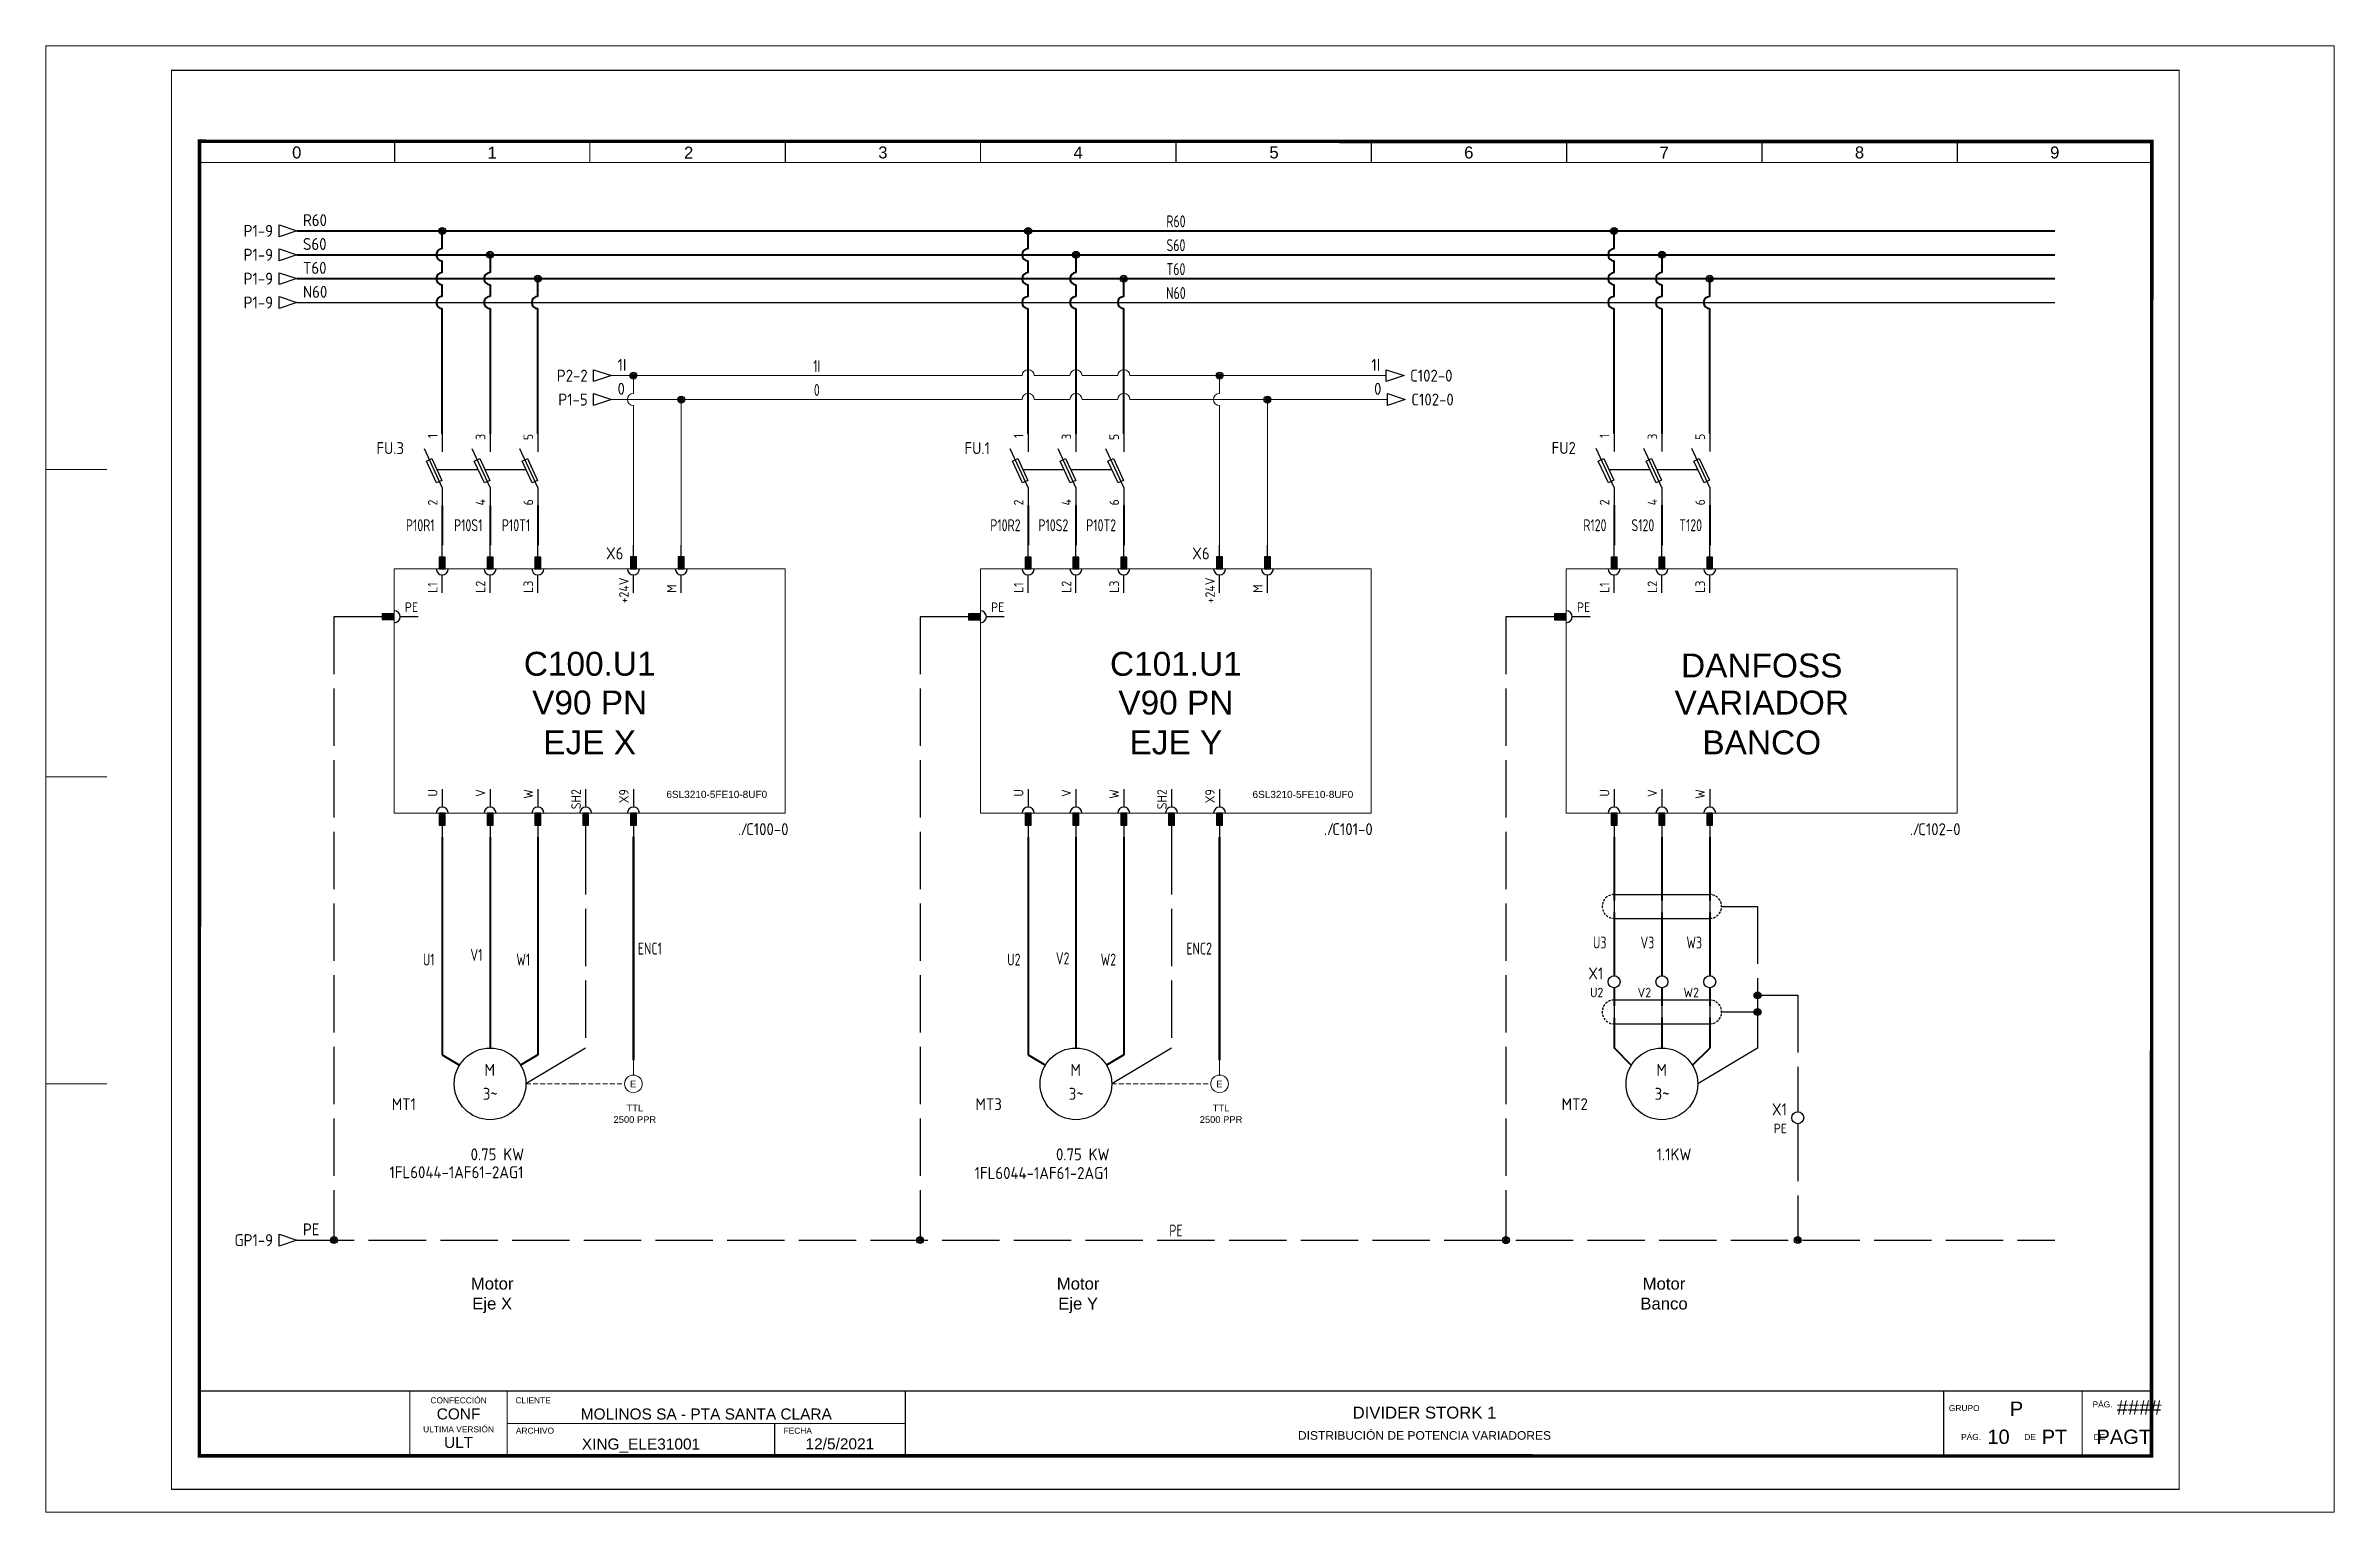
# Paper-space layout 'Layout1' of a CAD drawing. Header units: millimetres. Extents: x -26 to 453, y -5 to 302.
# The model-space entities are those that its viewports show. They can reach past a viewport. Long polylines and large blocks are cut down to what shows.
import ezdxf
from ezdxf.enums import TextEntityAlignment as Align

# ---------------------------------------------------------------- set-up
doc = ezdxf.new("R2010")
doc.units = ezdxf.units.MM
for name, pattern in [('ACAD_ISO02W100', [15, 12, -3]), ('DASHED', [0.75, 0.5, -0.25]), ('DASHEDX2', [1.5, 1, -0.5])]:
    doc.linetypes.add(name, pattern=pattern)
for name, color, linetype, lineweight in [('BLK_4', 9, 'Continuous', 40), ('eProC - L2', 41, 'Continuous', 20), ('G&Y_25', 3, 'ACAD_ISO02W100', 25), ('GRN_ENC', 3, 'Continuous', 50), ('LBE_25', 132, 'Continuous', 25), ('RED_15', 1, 'Continuous', 15), ('WHT_15', 7, 'Continuous', 15)]:
    doc.layers.add(name, color=color, linetype=linetype, lineweight=lineweight)
for name, color, linetype in [('DESC', 150, 'Continuous'), ('LINK', 9, 'Continuous'), ('MISC', 7, 'Continuous'), ('SYMS', 7, 'Continuous'), ('TAGS', 150, 'Continuous'), ('TERMS', 123, 'Continuous'), ('WIREFIXED', 7, 'Continuous'), ('WIRENO', 72, 'Continuous'), ('WIREREF', 52, 'Continuous'), ('WIREREF_DEST', 52, 'Continuous'), ('XREF', 7, 'Continuous')]:
    doc.layers.add(name, color=color, linetype=linetype)
doc.styles.get("Standard").update_dxf_attribs({"font": 'arial.ttf'})
doc.styles.add('WD_IEC', font='ISOCP2.shx', dxfattribs={"width": 0.9, "height": 4})
picture_1 = doc.add_image_def('image1.jpg', size_in_pixel=(564, 174))

psp = doc.layouts.get("Layout1")

msp = doc.modelspace()

# ---------------------------------------------------------------- texts
at = {"layer": 'eProC - L2', "attachment_point": 2}
for s, width, heights, insert, char_height in [('C100.U1', 21.9317, [20], (87.59, 175.42), 5), ('C101.U1', 21.9317, [20], (210.23, 175.41), 5), ('DANFOSS', 21.9317, [20], (332.81, 175.06), 5), ('V90 PN ^JEJE X', 72.584, [18.09], (87.59, 167.31), 5), ('V90 PN^JEJE Y', 59.5227, [19.85], (210.23, 167.3), 5), ('VARIADOR ^JBANCO', 21.9317, [20], (332.81, 167.29), 5), ('6SL3210-5FE10-8UF0', 60.459, [20], (114.18, 146.33), 1.5), ('6SL3210-5FE10-8UF0', 69.8305, [20], (236.81, 146.32), 1.5)]:
    msp.add_mtext_dynamic_manual_height_columns(s, width=width, gutter_width=12.5, heights=heights, dxfattribs=dict(at, insert=insert, char_height=char_height))
at = {"layer": 'TAGS', "char_height": 2.5, "attachment_point": 2}
for s, insert in [('Motor^JEje X', (67.19, 44.44)), ('Motor^JEje Y', (189.78, 44.43)), ('Motor^JBanco', (312.36, 44.43))]:
    msp.add_mtext_dynamic_manual_height_columns(s, width=33.1023, gutter_width=12.5, heights=[0], dxfattribs=dict(at, insert=insert))

# ---------------------------------------------------------------- blocks, each defined once
blk = doc.blocks.new('eproc_rotulo_010')
at = {"layer": 'eProC - L2', "color": 0, "lineweight": 5, "const_width": 0.233}
for points in [[(0.12, 297.12), (420.12, 297.12), (420.12, 0.12), (0.12, 0.12), (0.12, 297.12)], [(5.9, 20.72), (414.37, 20.7)], [(49.98, 7.12), (49.98, 20.72)], [(70.35, 7.12), (70.35, 20.72)], [(153.64, 7.04), (153.64, 20.64)], [(70.35, 13.92), (153.64, 13.92)], [(126.3, 7.12), (126.3, 13.92)]]:
    blk.add_lwpolyline(points, dxfattribs=at)
at = {"layer": 'eProC - L2', "color": 0}
blk.add_lwpolyline([(420.12, 0.12), (420.12, 297.12), (0.12, 297.12), (0.12, 0.12), (420.12, 0.12)], dxfattribs=at)
at = {"layer": 'eProC - L2', "color": 0, "lineweight": 40, "const_width": 0.75}
blk.add_lwpolyline([(5.92, 7.13), (414.37, 7.11), (414.4, 282.24), (5.95, 282.27)], close=True, dxfattribs=at)
at = {"layer": 'eProC - L2', "color": 0, "lineweight": 5, "const_width": 0.233}
for points in [[(46.8, 277.83), (5.9, 277.83), (5.9, 282.27), (46.8, 282.27)], [(87.64, 277.83), (46.75, 277.83), (46.75, 282.27), (87.64, 282.27)], [(128.54, 277.83), (87.64, 277.83), (87.64, 282.26), (128.54, 282.26)], [(169.38, 277.83), (128.49, 277.83), (128.49, 282.26), (169.38, 282.26)], [(210.28, 277.82), (169.38, 277.82), (169.38, 282.26), (210.28, 282.26)], [(251.12, 277.82), (210.23, 277.82), (210.23, 282.26), (251.12, 282.26)], [(292.02, 277.82), (251.12, 277.82), (251.12, 282.25), (292.02, 282.25)], [(332.86, 277.82), (291.97, 277.82), (291.97, 282.25), (332.86, 282.25)], [(373.76, 277.83), (332.86, 277.83), (332.86, 282.27), (373.76, 282.27)], [(414.6, 277.83), (373.71, 277.83), (373.71, 282.27), (414.6, 282.27)]]:
    blk.add_lwpolyline(points, close=True, dxfattribs=at)
at = {"layer": 'eProC - L2', "color": 0, "lineweight": 0, "const_width": 0.233}
for points in [[(370.87, 7.1), (370.87, 20.7)], [(399.87, 7.1), (399.87, 20.7)]]:
    blk.add_lwpolyline(points, dxfattribs=at)
at = {"layer": 'eProC - L2', "color": 0, "lineweight": 20, "char_height": 2.5, "attachment_point": 8}
for s, insert in [('{\\fArial|b0|i0|c0|p18;0}', (26.3, 278.65)), ('{\\fArial|b0|i0|c0|p18;1}', (67.19, 278.65)), ('{\\fArial|b0|i0|c0|p18;2}', (108.3, 278.65)), ('{\\fArial|b0|i0|c0|p18;3}', (148.93, 278.65)), ('{\\fArial|b0|i0|c0|p18;4}', (189.78, 278.65)), ('{\\fArial|b0|i0|c0|p18;5}', (230.77, 278.65)), ('{\\fArial|b0|i0|c0|p18;6}', (271.52, 278.65)), ('{\\fArial|b0|i0|c0|p18;7}', (312.41, 278.65)), ('{\\fArial|b0|i0|c0|p18;8}', (353.26, 278.65)), ('{\\fArial|b0|i0|c0|p18;9}', (394.11, 278.65))]:
    blk.add_mtext(s, dxfattribs=dict(at, insert=insert))
at = {"layer": 'eProC - L2', "color": 0, "char_height": 1.2552}
for s, insert, attachment_point in [('{\\fArial|b0|i0|c0|p18;CONFECCIÓN }', (60.16, 18.11), 8), ('{\\fArial|b0|i0|c0|p18;CLIENTE}', (72.05, 18.11), 7), ('{\\fArial|b0|i0|c0|p18;GRUPO}', (371.96, 16.49), 7), ('{\\fArial|b0|i0|c0|p18;PÁG.}', (402.01, 17.26), 7), ('{\\fArial|b0|i0|c0|p18;ULTIMA VERSIÓN}', (60.16, 12.05), 8), ('{\\fArial|b0|i0|c0|p18;ARCHIVO}', (72.15, 11.76), 7), ('{\\fArial|b0|i0|c0|p18;FECHA}', (128.15, 11.76), 7), ('{\\fArial|b0|i0|c0|p18;PÁG.}', (374.51, 10.46), 7), ('{\\fArial|b0|i0|c0|p18;DE}', (387.74, 10.46), 7), ('{\\fArial|b0|i0|c0|p18;DE}', (402.24, 10.46), 7)]:
    blk.add_mtext(s, dxfattribs=dict(at, insert=insert, attachment_point=attachment_point))
at = {"layer": 'eProC - L2', "color": 0}
for tag, height, p in [('CONF', 2.31, (60.16, 14.76)), ('CLIENTE', 2.31, (111.99, 14.74)), ('DESC_1', 2.5, (262.25, 14.94)), ('ULT', 2.31, (60.16, 8.79)), ('ARCH', 2.31, (98.32, 8.46)), ('FECHA', 2.31, (139.94, 8.5)), ('DESC__2', 1.8, (262.25, 10.51))]:
    blk.add_attdef(tag, text='', height=height, dxfattribs=at).set_placement(p, align=Align.CENTER)
for tag, p in [('GR', (386.11, 17)), ('PGRAL', (411.76, 17.25)), ('PG', (382.35, 11.13)), ('PT', (394.05, 11.13)), ('PAGT', (408.55, 11.13))]:
    blk.add_attdef(tag, text='', height=3, dxfattribs=at).set_placement(p, align=Align.MIDDLE_CENTER)
at = {"layer": 'eProC - L2', "color": 0, "flags": 9}
blk.add_attdef('WD_TB', (0.12, 0.12), '', height=2.5, dxfattribs=at)
at = {"layer": 'eProC - L2', "color": 0}
image = blk.add_image(picture_1, insert=(5.9, 7.12), size_in_units=(44.08, 13.6), dxfattribs=at)
image.dxf.flags = 7
blk = doc.blocks.new('HA1D3')
blk.add_lwpolyline([(0, 0), (-3.75, -1.25), (-3.75, 1.25)], close=True)
at = {"style": 'WD_IEC'}
blk.add_attdef('XREF', text='', height=2.5, dxfattribs=at).set_placement((-5, 0), align=Align.MIDDLE_RIGHT)
at = {"style": 'WD_IEC', "flags": 1}
blk.add_attdef('SIGCODE', text='', height=1, dxfattribs=at).set_placement((-2.5, 1.8), align=Align.RIGHT)
at = {"style": 'WD_IEC'}
for tag, p, height, flags in [('X1TERM01', (0, 0), 0.32, 1), ('WIRENO', (1.25, 1), 2.5, 8)]:
    blk.add_attdef(tag, p, '', height=height, dxfattribs=dict(at, flags=flags))
blk.add_attdef('DESC1', text='', height=2.5, dxfattribs=at).set_placement((1.25, -1), align=Align.TOP_LEFT)
blk = doc.blocks.new('WD_WNH')
at = {"linetype": 'Continuous', "style": 'WD_IEC', "width": 0.8}
blk.add_attdef('WIRENO', text='', height=2.5, dxfattribs=at).set_placement((0, 0.75), align=Align.CENTER)
at = {"style": 'WD_IEC', "flags": 1}
for tag, p in [('W08USER', (0, 0.375)), ('W04USER', (0, 0.875)), ('W05USER', (0, 0.75)), ('W09USER', (0, 0.25)), ('W03USER', (0, 1)), ('W06USER', (0, 0.625)), ('W07USER', (0, 0.5)), ('W02USER', (0, 1.125)), ('W01USER', (0, 1.25)), ('W10USER', (0, 0.125))]:
    blk.add_attdef(tag, text='', height=0.08, dxfattribs=at).set_placement(p, align=Align.CENTER)
blk = doc.blocks.new('WDDOT')
for radius in [0.72, 0.449, 0.223]:
    blk.add_circle((0, 0), radius)
blk = doc.blocks.new('VC01PJ1')
for p, q in [((0, 2.5), (0, 5)), ((0, -5), (0, -1.25))]:
    blk.add_line(p, q)
blk.add_lwpolyline([(-0.63, 0), (0.62, 0), (0.62, 2.5), (-0.63, 2.5)], close=True)
blk.add_arc((0, 0), 1.25, 180, 0)
blk.add_solid([(-0.63, 2.5), (-0.63, 0), (0.62, 2.5), (0.62, 0)])
at = {"style": 'WD_IEC'}
for tag, p in [('INST', (-5.25, 8)), ('LOC', (-5.25, 5)), ('TAG1', (-5.25, 2)), ('DESC1', (-5.25, -5.6)), ('DESC3', (-5.25, -11.6)), ('DESC2', (-5.25, -8.6))]:
    blk.add_attdef(tag, text='', height=2.5, dxfattribs=at).set_placement(p, align=Align.RIGHT)
at = {"style": 'WD_IEC', "flags": 1}
for tag, p, height in [('X2TERM01', (0, 5), 0.32), ('X2TERMDESC01', (0, 4.48), 0.32), ('MFG', (2.75, 4), 1.5), ('X4LINK', (-1.25, 1.25), 0.32), ('X1LINK', (1.25, 1.25), 0.32), ('CAT', (2.75, 1.5), 1.5), ('X8TERM01', (0, -5), 0.32), ('ASSYCODE', (2.75, -2.75), 1), ('FAMILY', (2.75, -4.25), 1), ('CATDESC', (2.75, -5.75), 1), ('X8TERMDESC01', (0, -5.52), 0.32)]:
    blk.add_attdef(tag, p, '', height=height, dxfattribs=at)
at = {"style": 'WD_IEC'}
blk.add_attdef('TERM01', (-1, -5), '', height=2, rotation=90, dxfattribs=at)
blk = doc.blocks.new('VC02PJ1')
for p, q in [((0, 2.5), (0, 5)), ((0, -5), (0, -1.25))]:
    blk.add_line(p, q)
blk.add_lwpolyline([(-0.63, 0), (0.62, 0), (0.62, 2.5), (-0.63, 2.5)], close=True)
blk.add_arc((0, 0), 1.25, 180, 0)
blk.add_solid([(-0.63, 2.5), (-0.63, 0), (0.62, 2.5), (0.62, 0)])
at = {"style": 'WD_IEC'}
for tag, p in [('INST', (-5.25, 8)), ('LOC', (-5.25, 5)), ('TAG2', (-5.25, 2)), ('DESC1', (-5.25, -5.6)), ('DESC3', (-5.25, -11.6)), ('DESC2', (-5.25, -8.6))]:
    blk.add_attdef(tag, text='', height=2.5, dxfattribs=at).set_placement(p, align=Align.RIGHT)
at = {"style": 'WD_IEC', "flags": 1}
for tag, p, height in [('X2TERM01', (0, 5), 0.32), ('X2TERMDESC01', (0, 4.48), 0.32), ('X4LINK', (-1.25, 1.25), 0.32), ('X1LINK', (1.25, 1.25), 0.32), ('X8TERM01', (0, -5), 0.32), ('FAMILY', (2.75, -4.25), 1), ('X8TERMDESC01', (0, -5.52), 0.32)]:
    blk.add_attdef(tag, p, '', height=height, dxfattribs=at)
at = {"style": 'WD_IEC'}
blk.add_attdef('TERM01', (-1, -5), '', height=2, rotation=90, dxfattribs=at)
blk = doc.blocks.new('VCN1JP')
for p, q in [((0, 5), (0, 1.25)), ((0, -2.5), (0, -5))]:
    blk.add_line(p, q)
blk.add_lwpolyline([(0.62, 0), (-0.62, 0), (-0.62, -2.5), (0.62, -2.5)], close=True)
blk.add_arc((0, 0), 1.25, 0, 180)
blk.add_solid([(0.62, -2.5), (0.62, 0), (-0.62, -2.5), (-0.62, 0)])
at = {"style": 'WD_IEC'}
for tag, p in [('INST', (-5.25, 8)), ('LOC', (-5.25, 5)), ('TAG1', (-5.25, 2)), ('DESC1', (-5.25, -5.1)), ('DESC3', (-5.25, -11.1)), ('DESC2', (-5.25, -8.1))]:
    blk.add_attdef(tag, text='', height=2.5, dxfattribs=at).set_placement(p, align=Align.RIGHT)
blk.add_attdef('TERM02', text='', height=2, rotation=90, dxfattribs=at).set_placement((-1, 5), align=Align.RIGHT)
at = {"style": 'WD_IEC', "flags": 1}
for tag, p, height in [('X2TERM02', (0, 5), 0.32), ('X2TERMDESC02', (0, 4.48), 0.32), ('MFG', (2.75, 4), 1.5), ('CAT', (2.75, 1.5), 1.5), ('X4LINK', (-1.25, -1.25), 0.32), ('X8TERM01', (0, -5), 0.32), ('X1LINK', (1.25, -1.25), 0.32), ('ASSYCODE', (2.75, -2.75), 1), ('FAMILY', (2.75, -4.25), 1), ('CATDESC', (2.75, -5.75), 1), ('X8TERMDESC01', (0, -5.52), 0.32), ('WDBLKNAM', (2.75, -7.16), 1)]:
    blk.add_attdef(tag, p, '', height=height, dxfattribs=at)
at = {"style": 'WD_IEC'}
blk.add_attdef('TERM01', (-1, -5), '', height=2, rotation=90, dxfattribs=at)
blk = doc.blocks.new('VCN2JP')
for p, q in [((0, 5), (0, 1.25)), ((0, -2.5), (0, -5))]:
    blk.add_line(p, q)
blk.add_lwpolyline([(0.62, 0), (-0.62, 0), (-0.62, -2.5), (0.62, -2.5)], close=True)
blk.add_arc((0, 0), 1.25, 0, 180)
blk.add_solid([(0.62, -2.5), (0.62, 0), (-0.62, -2.5), (-0.62, 0)])
at = {"style": 'WD_IEC'}
for tag, p in [('INST', (-5.25, 8)), ('LOC', (-5.25, 5)), ('TAG2', (-5.25, 2)), ('DESC1', (-5.25, -5.1)), ('DESC3', (-5.25, -11.1)), ('DESC2', (-5.25, -8.1))]:
    blk.add_attdef(tag, text='', height=2.5, dxfattribs=at).set_placement(p, align=Align.RIGHT)
blk.add_attdef('TERM02', text='', height=2, rotation=90, dxfattribs=at).set_placement((-1, 5), align=Align.RIGHT)
at = {"style": 'WD_IEC', "flags": 1}
for tag, p, height in [('X2TERM02', (0, 5), 0.32), ('X2TERMDESC02', (0, 4.48), 0.32), ('X4LINK', (-1.25, -1.25), 0.32), ('X8TERM01', (0, -5), 0.32), ('X1LINK', (1.25, -1.25), 0.32), ('FAMILY', (2.75, -4.25), 1), ('X8TERMDESC01', (0, -5.52), 0.32)]:
    blk.add_attdef(tag, p, '', height=height, dxfattribs=at)
at = {"style": 'WD_IEC'}
blk.add_attdef('TERM01', (-1, -5), '', height=2, rotation=90, dxfattribs=at)
blk = doc.blocks.new('WD_WNV')
at = {"linetype": 'Continuous', "style": 'WD_IEC', "width": 0.8}
blk.add_attdef('WIRENO', text='', height=2.5, dxfattribs=at).set_placement((-1.6, 0), align=Align.MIDDLE_RIGHT)
at = {"style": 'WD_IEC', "flags": 1}
for tag, p in [('W08USER', (-1, 0.375)), ('W04USER', (-1, 0.875)), ('W05USER', (-1, 0.75)), ('W09USER', (-1, 0.25)), ('W03USER', (-1, 1)), ('W06USER', (-1, 0.625)), ('W07USER', (-1, 0.5)), ('W02USER', (-1, 1.125)), ('W01USER', (-1, 1.25)), ('W10USER', (-1, 0.125))]:
    blk.add_attdef(tag, text='', height=0.08, dxfattribs=at).set_placement(p, align=Align.CENTER)
blk = doc.blocks.new('VMO14')
blk.add_line((20, 7.5), (7.5, 0))
blk.add_circle((0, 0), 7.5)
at = {"style": 'WD_IEC'}
for tag, p in [('INST', (-15.5, 12.75)), ('LOC', (-15.5, 9.25)), ('TAG1', (-15.5, 5.75)), ('DESC2', (-15.5, -2)), ('DESC1', (-15.5, 1.5)), ('DESC3', (-15.5, -5.5)), ('RATING1', (-15.5, -9)), ('RATING3', (-15.5, -16)), ('RATING2', (-15.5, -12.5))]:
    blk.add_attdef(tag, text='', height=2.5, dxfattribs=at).set_placement(p, align=Align.RIGHT)
blk.add_attdef('TERM02', (-0.81, 7.4), '', height=2, rotation=90, dxfattribs=at)
for tag, p in [('TERM04', (19, 10)), ('TERM01', (-7.47, 4.61)), ('TERM03', (9.66, 4.61))]:
    blk.add_attdef(tag, text='', height=2, rotation=90, dxfattribs=at).set_placement(p, align=Align.RIGHT)
at = {"style": 'WD_IEC', "flags": 1}
for tag, p, height in [('MFG', (22.75, 9), 1.5), ('X2TERM02', (0, 7.5), 0.32), ('X2TERM04', (20, 7.5), 0.32), ('CAT', (22.75, 6.5), 1.5), ('X4LINK', (-7.5, 0), 0.32), ('X0TERM01', (-6.4, 3.9), 0.32), ('X0TERM03', (6.4, 3.9), 0.32), ('X1LINK', (7.5, 0), 0.32), ('ASSYCODE', (1, -9), 1), ('FAMILY', (1, -10.5), 1), ('CATDESC', (1, -12), 1)]:
    blk.add_attdef(tag, p, '', height=height, dxfattribs=at)
at = {"style": 'WD_IEC'}
for tag, p in [('M', (-0.06, 1.67)), ('3~', (0.05, -3.33))]:
    blk.add_attdef(tag, text='', height=2.5, dxfattribs=at).set_placement(p, align=Align.CENTER)
at = {"lineweight": 15, "style": 'WD_IEC'}
blk.add_attdef('XREF', text='', height=2.5, dxfattribs=at).set_placement((-15.5, -19.5), align=Align.RIGHT)
blk = doc.blocks.new('VFU1FS')
for p, q in [((0, 7.5), (0, 3.75)), ((0, -3.75), (-3.75, 4.38)), ((0, -3.75), (0, -7.5))]:
    blk.add_line(p, q)
blk.add_lwpolyline([(-1.19, -2.76), (-3.3, 1.77), (-2.17, 2.3), (-0.06, -2.24)], close=True)
at = {"style": 'WD_IEC'}
for tag, p in [('INST', (-8, 10.25)), ('TAG1', (-8, 3.25)), ('LOC', (-8, 6.75)), ('RATING1', (-8, -1.35)), ('DESC1', (-8, -9.85)), ('DESC3', (-8, -16.85)), ('DESC2', (-8, -13.35))]:
    blk.add_attdef(tag, text='', height=2.5, dxfattribs=at).set_placement(p, align=Align.RIGHT)
blk.add_attdef('TERM01', text='', height=2, rotation=90, dxfattribs=at).set_placement((-1, 7.5), align=Align.RIGHT)
at = {"style": 'WD_IEC', "flags": 1}
for tag, p, height in [('X2TERM01', (0, 7.5), 0.32), ('MFG', (2.75, 6.5), 1.5), ('CAT', (2.75, 4), 1.5), ('X4LINK', (-2.48, 0), 0.32), ('X1LINK', (-1.1, 0), 0.32), ('ASSYCODE', (1, -4), 1), ('FAMILY', (1, -5.5), 1), ('X8TERM02', (0, -7.5), 0.32), ('CATDESC', (1, -7), 1)]:
    blk.add_attdef(tag, p, '', height=height, dxfattribs=at)
at = {"style": 'WD_IEC'}
blk.add_attdef('TERM02', (-1, -7.5), '', height=2, rotation=90, dxfattribs=at)
at = {"lineweight": 15, "style": 'WD_IEC'}
blk.add_attdef('XREF', text='', height=2.5, dxfattribs=at).set_placement((-8, -6), align=Align.RIGHT)
blk = doc.blocks.new('VFU2FS')
for p, q in [((0, 7.5), (0, 3.75)), ((0, -3.75), (-3.75, 4.38)), ((0, -3.75), (0, -7.5))]:
    blk.add_line(p, q)
blk.add_lwpolyline([(-1.19, -2.76), (-3.3, 1.77), (-2.17, 2.3), (-0.06, -2.24)], close=True)
at = {"style": 'WD_IEC'}
for tag, p in [('INST', (-8, 9.25)), ('TAG2', (-8, 3.25)), ('LOC', (-8, 6.25)), ('RATING1', (-8, -1.35)), ('DESC2', (-8, -12)), ('DESC1', (-8, -9)), ('DESC3', (-8, -15))]:
    blk.add_attdef(tag, text='', height=2.5, dxfattribs=at).set_placement(p, align=Align.RIGHT)
blk.add_attdef('TERM01', text='', height=2, rotation=90, dxfattribs=at).set_placement((-1, 7.5), align=Align.RIGHT)
at = {"style": 'WD_IEC', "flags": 1}
for tag, p, height in [('X2TERM01', (0, 7.5), 0.32), ('MFG', (2.75, 6.5), 1.5), ('CAT', (2.75, 4), 1.5), ('X4LINK', (-2.48, 0), 0.32), ('X1LINK', (-1.1, 0), 0.32), ('ASSYCODE', (1, -4), 1), ('FAMILY', (1, -5.5), 1), ('X8TERM02', (0, -7.5), 0.32), ('CATDESC', (1, -7), 1)]:
    blk.add_attdef(tag, p, '', height=height, dxfattribs=at)
at = {"style": 'WD_IEC'}
blk.add_attdef('TERM02', (-1, -7.5), '', height=2, rotation=90, dxfattribs=at)
at = {"lineweight": 15, "style": 'WD_IEC'}
blk.add_attdef('XREF', text='', height=2.5, dxfattribs=at).set_placement((-8, -6), align=Align.RIGHT)
blk = doc.blocks.new('eProC_B50_04')
at = {"layer": 'eProC - L2'}
blk.add_line((12.42, 4.96), (12.42, 1.84), dxfattribs=at)
at = {"layer": 'eProC - L2', "linetype": 'DASHEDX2'}
blk.add_line((0, 0), (10.58, 0), dxfattribs=at)
at = {"layer": 'eProC - L2'}
blk.add_circle((12.42, 0), 1.84, dxfattribs=at)
blk.add_text('E', height=1.4, dxfattribs=at).set_placement((11.72, -0.73))
for tag, p in [('HTL/TTL', (12.72, -5.74)), ('XXXPPR', (12.72, -8.16))]:
    blk.add_attdef(tag, text='', height=1.4, dxfattribs=at).set_placement(p, align=Align.CENTER)
blk = doc.blocks.new('HC01PJ1')
for p, q in [((-2.5, 0), (-5, 0)), ((5, 0), (1.25, 0))]:
    blk.add_line(p, q)
blk.add_lwpolyline([(0, -0.62), (0, 0.62), (-2.5, 0.62), (-2.5, -0.62)], close=True)
blk.add_arc((0, 0), 1.25, 270, 90)
blk.add_solid([(-2.5, -0.62), (0, -0.62), (-2.5, 0.62), (0, 0.62)])
at = {"style": 'WD_IEC'}
for tag, height, p in [('DESC2', 2.5, (-2, 17)), ('DESC1', 2.5, (-2, 20)), ('DESC3', 2.5, (-2, 14)), ('INST', 2.5, (-2, 10.75)), ('LOC', 2.5, (-2, 7.75)), ('TAG1', 2.5, (-2, 4.75)), ('TERM01', 2, (5, 1))]:
    blk.add_attdef(tag, text='', height=height, dxfattribs=at).set_placement(p, align=Align.RIGHT)
at = {"style": 'WD_IEC', "flags": 1}
for tag, p, height in [('X4TERM01', (-5, 0), 0.32), ('X2LINK', (-1.25, 1.25), 0.32), ('X1TERM01', (5, 0), 0.32), ('X4TERMDESC01', (-5, -0.52), 0.32), ('ASSYCODE', (-5, -2.5), 1), ('FAMILY', (-5, -4), 1), ('CATDESC', (-5, -5.5), 1), ('X8LINK', (-1.25, -1.25), 0.32), ('X1TERMDESC01', (5, -0.52), 0.32), ('MFG', (5.25, -3.5), 1.5), ('CAT', (5.25, -6), 1.5)]:
    blk.add_attdef(tag, p, '', height=height, dxfattribs=at)
blk = doc.blocks.new('VT0002')
blk.add_circle((0, 0), 1.25)
at = {"style": 'WD_IEC', "flags": 1}
for tag, p, height in [('ASSYCODE', (2.75, 10.75), 1), ('CATDESC', (2.75, 9.25), 1), ('MFG', (2.75, 7.25), 1.5), ('CAT', (2.75, 4.75), 1.5), ('X4PIN01', (-1.25, 1), 0.25), ('X4TERM01', (-1.25, 0), 0.25), ('X4TERMDESC01', (-1.25, 0.5), 0.4), ('STRIPSEQ', (0, 0), 0.025), ('X2PIN01', (0, 2.25), 0.25), ('X2TERM01', (0, 1.25), 0.25), ('X8PIN01', (0, -0.25), 0.25), ('X2TERMDESC01', (0, 1.75), 0.4), ('X1PIN01', (1.25, 1), 0.25), ('X1TERM01', (1.25, 0), 0.25), ('X1TERMDESC01', (1.25, 0.5), 0.4), ('LINKTERM', (0, -0.04), 0.025), ('X8TERM01', (0, -1.25), 0.25), ('X8TERMDESC01', (0, -0.75), 0.4)]:
    blk.add_attdef(tag, p, '', height=height, dxfattribs=at)
at = {"style": 'WD_IEC'}
for tag, p in [('INST', (-2.25, 6.5)), ('LOC', (-2.25, 3.5)), ('DESC1', (-2.25, -6.25)), ('DESC2', (-2.25, -9.25)), ('DESC3', (-2.25, -12.25))]:
    blk.add_attdef(tag, text='', height=2.5, dxfattribs=at).set_placement(p, align=Align.RIGHT)
at = {"style": 'WD_IEC', "flags": 8}
for tag, height, p in [('TAGSTRIP', 2.5, (-2.25, 0.5)), ('TERM01', 2, (-2.25, -3.25))]:
    blk.add_attdef(tag, text='', height=height, dxfattribs=at).set_placement(p, align=Align.RIGHT)
blk = doc.blocks.new('VW01_1')
blk.add_line((0, 1.25), (0, -1.25))
at = {"linetype": 'DASHED'}
blk.add_arc((0, 0), 2.5, 90, 270, dxfattribs=at)
at = {"style": 'WD_IEC', "flags": 1}
for tag, p in [('INST', (-4.5, 8.25)), ('LOC', (-4.5, 4.75)), ('XREF', (-4.5, -3.75)), ('DESC2', (-4.5, -11.25)), ('DESC1', (-4.5, -7.75)), ('DESC3', (-4.5, -14.75))]:
    blk.add_attdef(tag, text='', height=2.5, dxfattribs=at).set_placement(p, align=Align.RIGHT)
at = {"style": 'WD_IEC'}
blk.add_attdef('TAG1', text='', height=2.5, dxfattribs=at).set_placement((-4.5, 1.25), align=Align.RIGHT)
at = {"style": 'WD_IEC', "flags": 1}
for tag, p, height in [('X1LINKR', (0, 2.5), 0.32), ('X2TERM01', (0, 1.25), 0.32), ('X8TERM01', (0, -1.25), 0.32), ('X1LINKL', (0, -2.5), 0.32), ('ASSYCODE', (3.06, -10.26), 1), ('MFG', (3.06, -7.26), 1), ('CAT', (3.06, -8.76), 1), ('FAMILY', (3.06, -11.76), 1), ('CATDESC', (3.06, -13.26), 1)]:
    blk.add_attdef(tag, p, '', height=height, dxfattribs=at)
at = {"style": 'WD_IEC'}
blk.add_attdef('RATING1', text='', height=2.5, dxfattribs=at).set_placement((2, -4.5), align=Align.MIDDLE_LEFT)
blk = doc.blocks.new('VW02_1B')
blk.add_line((0, 1.25), (0, -1.25))
at = {"style": 'WD_IEC', "flags": 1}
for tag, p in [('INST', (-4.5, 8.25)), ('LOC', (-4.5, 4.75)), ('XREF', (-4.5, -3.75)), ('DESC2', (-4.5, -11.25)), ('DESC1', (-4.5, -7.75)), ('DESC3', (-4.5, -14.75))]:
    blk.add_attdef(tag, text='', height=2.5, dxfattribs=at).set_placement(p, align=Align.RIGHT)
at = {"style": 'WD_IEC'}
blk.add_attdef('TAG2', text='', height=2.5, dxfattribs=at).set_placement((-4.5, 1.25), align=Align.RIGHT)
at = {"style": 'WD_IEC', "flags": 1}
for tag, p, height in [('X4LINKR', (-1, 2.5), 0.32), ('X2TERM01', (0, 1.25), 0.32), ('X1LINKR', (1, 2.5), 0.32), ('X4LINKL', (-1, -2.5), 0.32), ('X8TERM01', (0, -1.25), 0.32), ('X1LINKL', (1, -2.5), 0.32), ('FAMILY', (3.06, -11.76), 1)]:
    blk.add_attdef(tag, p, '', height=height, dxfattribs=at)
at = {"style": 'WD_IEC'}
blk.add_attdef('RATING1', text='', height=2.5, dxfattribs=at).set_placement((2, -4.5), align=Align.MIDDLE_LEFT)
blk = doc.blocks.new('VW02_1')
blk.add_line((0, 1.25), (0, -1.25))
at = {"linetype": 'DASHED'}
blk.add_arc((0, 0), 2.5, 270, 90, dxfattribs=at)
at = {"style": 'WD_IEC', "flags": 1}
blk.add_attdef('X1TERMDESC02', text='', height=2, rotation=90, dxfattribs=at).set_placement((3.76, 0.25), align=Align.TOP_LEFT)
for tag, p in [('INST', (-4.5, 8.25)), ('LOC', (-4.5, 4.75)), ('XREF', (-4.5, -3.75)), ('DESC2', (-4.5, -11.25)), ('DESC1', (-4.5, -7.75)), ('DESC3', (-4.5, -14.75))]:
    blk.add_attdef(tag, text='', height=2.5, dxfattribs=at).set_placement(p, align=Align.RIGHT)
for tag, p in [('WD_NOTJUMPERED', (2.5, 1.79)), ('X1TERM02', (2.5, 0))]:
    blk.add_attdef(tag, p, '', height=0.32, rotation=90, dxfattribs=at)
at = {"style": 'WD_IEC'}
blk.add_attdef('TAG2', text='', height=2.5, dxfattribs=at).set_placement((-4.5, 1.25), align=Align.RIGHT)
at = {"style": 'WD_IEC', "flags": 1}
for tag, p, height in [('X4LINKR', (0, 2.5), 0.32), ('X2TERM01', (0, 1.25), 0.32), ('X8TERM01', (0, -1.25), 0.32), ('X4LINKL', (0, -2.5), 0.32), ('FAMILY', (3.06, -11.76), 1)]:
    blk.add_attdef(tag, p, '', height=height, dxfattribs=at)
at = {"style": 'WD_IEC'}
blk.add_attdef('RATING1', text='', height=2.5, dxfattribs=at).set_placement((2, -4.5), align=Align.MIDDLE_LEFT)
blk = doc.blocks.new('HA2D1_REF')
at = {"insert": (0.12, 1.25), "char_height": 2.5, "attachment_point": 1, "style": 'WD_IEC'}
blk.add_mtext_dynamic_manual_height_columns('./', width=3.6033, gutter_width=12.5, heights=[0], dxfattribs=at)
at = {"style": 'WD_IEC', "flags": 8}
blk.add_attdef('SIGCODE', (0, 3), '', height=2.5, dxfattribs=at)
at = {"style": 'WD_IEC'}
blk.add_attdef('XREF', text='', height=2.5, dxfattribs=at).set_placement((1.82, 0), align=Align.MIDDLE_LEFT)
blk.add_attdef('DESC1', text='', height=2.5, dxfattribs=at).set_placement((4.5, -4.19), align=Align.MIDDLE_CENTER)
blk = doc.blocks.new('HA1S1')
blk.add_lwpolyline([(0, 1.25), (3.75, 0), (0, -1.25)], close=True)
at = {"style": 'WD_IEC'}
for tag, height, flags, p in [('WIRENO', 2.5, 8, (-1.25, 1)), ('SIGCODE', 1, 1, (5, 1.8))]:
    blk.add_attdef(tag, text='', height=height, dxfattribs=dict(at, flags=flags)).set_placement(p, align=Align.RIGHT)
at = {"style": 'WD_IEC', "flags": 1}
blk.add_attdef('X4TERM01', (0, 0), '', height=0.32, dxfattribs=at)
at = {"style": 'WD_IEC'}
blk.add_attdef('XREF', text='', height=2.5, dxfattribs=at).set_placement((5, 0), align=Align.MIDDLE_LEFT)
blk.add_attdef('DESC1', text='', height=2.5, dxfattribs=at).set_placement((-1.25, -1), align=Align.TOP_RIGHT)

# ---------------------------------------------------------------- linework, layer by layer
at = {"layer": 'BLK_4'}
for p, q in [((26.35, 263.52), (394.16, 263.52)), ((56.75, 259.79), (56.75, 263.52)), ((179.33, 259.78), (179.33, 263.51)), ((301.92, 259.78), (301.92, 263.51)), ((26.35, 258.52), (394.16, 258.52)), ((56.75, 254.79), (56.75, 257.25)), ((66.75, 258.52), (66.75, 254.79)), ((179.33, 254.78), (179.33, 257.24)), ((189.33, 258.51), (189.33, 254.78)), ((301.92, 254.78), (301.92, 257.24)), ((311.92, 258.51), (311.92, 254.78)), ((26.35, 253.52), (394.16, 253.52)), ((56.75, 249.79), (56.75, 252.25)), ((66.75, 252.25), (66.75, 249.79)), ((76.75, 249.79), (76.75, 253.52)), ((179.33, 249.78), (179.33, 252.24)), ((189.33, 252.24), (189.33, 249.78)), ((199.33, 249.78), (199.33, 253.51)), ((301.92, 249.78), (301.92, 252.24)), ((311.92, 252.24), (311.92, 249.78)), ((321.92, 249.78), (321.92, 253.51)), ((56.75, 221.05), (56.75, 247.25)), ((66.75, 247.25), (66.75, 221.05)), ((76.75, 221.05), (76.75, 247.25)), ((179.33, 221.05), (179.33, 247.24)), ((189.33, 247.24), (189.33, 221.05)), ((199.33, 221.05), (199.33, 247.24)), ((301.92, 221.08), (301.92, 247.24)), ((311.92, 247.24), (311.92, 221.08)), ((321.92, 221.08), (321.92, 247.24)), ((56.75, 206.05), (56.75, 197.76)), ((66.75, 206.05), (66.75, 197.76)), ((76.75, 206.05), (76.75, 197.76)), ((179.33, 206.05), (179.33, 197.76)), ((189.33, 206.05), (189.33, 197.76)), ((199.33, 206.05), (199.33, 197.76)), ((301.92, 206.08), (301.92, 197.76)), ((311.92, 206.08), (311.92, 197.76)), ((321.92, 206.08), (321.92, 197.76)), ((56.75, 136.66), (56.75, 91.09)), ((66.75, 136.66), (66.75, 92.49)), ((76.75, 136.66), (76.75, 91.09)), ((179.33, 136.66), (179.33, 91.09)), ((189.33, 136.66), (189.33, 92.49)), ((199.33, 136.66), (199.33, 91.09)), ((301.92, 136.66), (301.92, 123.38)), ((311.92, 136.66), (311.92, 123.38)), ((321.92, 136.66), (321.92, 123.38)), ((301.92, 120.88), (301.92, 107.61)), ((311.92, 120.88), (311.92, 107.61)), ((321.92, 120.88), (321.92, 107.61)), ((301.92, 105.11), (301.92, 101.3)), ((311.92, 105.11), (311.92, 101.3)), ((321.92, 105.11), (321.92, 101.3)), ((301.92, 98.8), (301.92, 92.49)), ((311.92, 98.8), (311.92, 97.55)), ((311.92, 97.55), (311.92, 92.49)), ((321.92, 98.8), (321.92, 92.49)), ((56.75, 91.09), (60.34, 88.9)), ((76.75, 91.09), (73.15, 88.9)), ((179.33, 91.09), (182.93, 88.9)), ((199.33, 91.09), (195.74, 88.9)), ((305.51, 88.89), (301.97, 92.46)), ((318.32, 88.89), (321.92, 92.49))]:
    msp.add_line(p, q, dxfattribs=at)
for centre in [(56.75, 258.52), (179.33, 258.51), (301.92, 258.51), (56.75, 253.52), (66.75, 253.52), (179.33, 253.51), (189.33, 253.51), (301.92, 253.51), (311.92, 253.51), (56.75, 248.52), (66.75, 248.52), (76.75, 248.52), (179.33, 248.51), (189.33, 248.51), (199.33, 248.51), (301.92, 248.51), (311.92, 248.51), (321.92, 248.51)]:
    msp.add_arc(centre, 1.27, 90, 270, dxfattribs=at)
at = {"layer": 'eProC - L2'}
for p, q in [((-13.42, 213.55), (-134.94, 213.55)), ((46.69, 192.77), (128.49, 192.77)), ((46.69, 192.77), (46.69, 141.67)), ((128.49, 192.77), (128.49, 141.67)), ((169.33, 192.76), (251.12, 192.76)), ((169.33, 192.76), (169.33, 141.66)), ((251.12, 192.76), (251.12, 141.66)), ((291.92, 192.76), (373.71, 192.76)), ((291.92, 192.76), (291.92, 141.66)), ((373.71, 192.76), (373.71, 141.66)), ((-13.42, 149.27), (-134.94, 149.27)), ((128.49, 141.67), (46.69, 141.67)), ((251.12, 141.66), (169.33, 141.66)), ((373.71, 141.66), (291.92, 141.66)), ((-13.42, 84.99), (-134.95, 84.99))]:
    msp.add_line(p, q, dxfattribs=at)
at = {"layer": 'eProC - L2', "linetype": 'DASHEDX2'}
for p, q in [((74.25, 84.99), (84.65, 84.99)), ((196.83, 84.99), (206.96, 84.99))]:
    msp.add_line(p, q, dxfattribs=at)
at = {"layer": 'G&Y_25'}
for p, q in [((41.69, 182.77), (34.08, 182.77)), ((34.08, 182.77), (34.08, 52.29)), ((164.33, 182.76), (156.72, 182.76)), ((156.72, 182.76), (156.72, 52.28)), ((286.92, 182.76), (279.3, 182.76)), ((279.3, 182.76), (279.3, 52.28)), ((86.75, 136.66), (86.75, 92.49)), ((209.33, 136.66), (209.33, 92.49)), ((324.42, 122.13), (331.92, 122.13)), ((331.92, 122.13), (331.92, 103.53)), ((331.92, 103.53), (331.92, 92.49)), ((331.92, 103.53), (340.34, 103.53)), ((340.34, 103.53), (340.34, 79.16)), ((324.42, 100.05), (331.85, 100.05)), ((340.34, 76.66), (340.34, 52.29)), ((26.35, 52.29), (394.16, 52.29))]:
    msp.add_line(p, q, dxfattribs=at)
at = {"layer": 'GRN_ENC'}
for p, q in [((96.75, 89.96), (96.75, 136.67)), ((219.38, 89.96), (219.38, 136.66))]:
    msp.add_line(p, q, dxfattribs=at)
at = {"layer": 'LBE_25'}
msp.add_line((26.35, 248.52), (394.16, 248.52), dxfattribs=at)
at = {"layer": 'LINK'}
for points in [[(55.64, 213.55), (64.27, 213.55)], [(65.64, 213.55), (74.27, 213.55)], [(178.23, 213.55), (186.85, 213.55)], [(188.23, 213.55), (196.85, 213.55)], [(300.82, 213.58), (309.44, 213.58)], [(310.82, 213.58), (319.44, 213.58)], [(301.92, 124.63), (321.92, 124.63)], [(301.92, 119.63), (321.92, 119.63)], [(301.92, 102.55), (321.92, 102.55)], [(301.92, 97.55), (321.92, 97.55)]]:
    msp.add_lwpolyline(points, dxfattribs=at)
at = {"layer": 'RED_15'}
for p, q in [((92.17, 233.22), (178.06, 233.22)), ((96.75, 229.49), (96.75, 233.22)), ((180.6, 233.22), (188.06, 233.22)), ((190.6, 233.22), (198.06, 233.22)), ((200.6, 233.22), (254.23, 233.22)), ((219.38, 229.49), (219.38, 233.22)), ((96.75, 197.77), (96.75, 226.95)), ((219.38, 197.77), (219.38, 226.95))]:
    msp.add_line(p, q, dxfattribs=at)
for centre, start, end in [((179.33, 233.22), 0, 180), ((189.33, 233.22), 0, 180), ((199.33, 233.22), 0, 180), ((96.75, 228.22), 90, 270), ((219.38, 228.22), 90, 270)]:
    msp.add_arc(centre, 1.27, start, end, dxfattribs=at)
at = {"layer": 'WHT_15'}
for p, q in [((92.17, 228.22), (178.06, 228.22)), ((106.75, 197.77), (106.75, 228.22)), ((180.6, 228.22), (188.06, 228.22)), ((190.6, 228.22), (198.06, 228.22)), ((200.6, 228.22), (254.49, 228.22)), ((229.38, 197.77), (229.38, 228.22))]:
    msp.add_line(p, q, dxfattribs=at)
for centre in [(179.33, 228.22), (189.33, 228.22), (199.33, 228.22)]:
    msp.add_arc(centre, 1.27, 0, 180, dxfattribs=at)

# ---------------------------------------------------------------- block references
at = {"layer": 'eProC - L2'}
for name, p, values in [('eproc_rotulo_010', (0, 0), {'PAGT': 'PAGT', 'PGRAL': '####', 'PT': 'PT', 'CONF': 'CONF', 'ULT': 'ULT', 'ARCH': 'XING_ELE31001', 'GR': 'P', 'PG': '10', 'DESC_1': 'DIVIDER STORK 1', 'DESC__2': 'DISTRIBUCIÓN DE POTENCIA VARIADORES', 'FECHA': '12/5/2021', 'CLIENTE': 'MOLINOS SA - PTA SANTA CLARA'}), ('eProC_B50_04', (84.32, 84.99), {'XXXPPR': '2500 PPR', 'HTL/TTL': 'TTL'}), ('eProC_B50_04', (206.96, 84.99), {'XXXPPR': '2500 PPR', 'HTL/TTL': 'TTL'})]:
    msp.add_blockref(name, p, dxfattribs=at).add_auto_attribs(values)
at = {"layer": 'SYMS'}
ref = msp.add_blockref('HA1D3', (26.35, 263.52), dxfattribs=at)
ref.add_attrib('XREF', 'P1-9', dxfattribs={"layer": 'XREF', "height": 2.5, "style": 'WD_IEC'}).set_placement((21.35, 263.52), align=Align.MIDDLE_RIGHT)
ref.add_attrib('WIRENO', 'R60', (27.6, 264.52), dxfattribs={"layer": 'WIREREF_DEST', "height": 2.5, "style": 'WD_IEC', "flags": 8})
for name, p in [('WDDOT', (56.75, 263.52)), ('WDDOT', (179.33, 263.51)), ('WDDOT', (301.92, 263.51)), ('WDDOT', (66.75, 258.52)), ('WDDOT', (189.33, 258.51)), ('WDDOT', (311.92, 258.51)), ('WDDOT', (76.75, 253.52)), ('WDDOT', (199.33, 253.51)), ('WDDOT', (321.92, 253.51)), ('WDDOT', (96.75, 233.22)), ('WDDOT', (219.38, 233.22)), ('WDDOT', (106.75, 228.22)), ('WDDOT', (229.38, 228.22)), ('VW01_1', (301.92, 122.13)), ('VW02_1', (321.92, 122.13)), ('VW02_1B', (311.92, 122.13)), ('VW01_1', (301.92, 100.05)), ('VW02_1B', (311.92, 100.05)), ('VW02_1', (321.92, 100.05)), ('WDDOT', (331.92, 103.53)), ('WDDOT', (331.92, 100.05)), ('WDDOT', (34.08, 52.3)), ('WDDOT', (156.72, 52.29)), ('WDDOT', (279.3, 52.28)), ('WDDOT', (340.34, 52.29))]:
    msp.add_blockref(name, p, dxfattribs=at)
ref = msp.add_blockref('HA1D3', (26.35, 258.52), dxfattribs=at)
ref.add_attrib('XREF', 'P1-9', dxfattribs={"layer": 'XREF', "height": 2.5, "style": 'WD_IEC'}).set_placement((21.35, 258.52), align=Align.MIDDLE_RIGHT)
ref.add_attrib('WIRENO', 'S60', (27.6, 259.52), dxfattribs={"layer": 'WIREREF_DEST', "height": 2.5, "style": 'WD_IEC', "flags": 8})
ref = msp.add_blockref('HA1D3', (26.35, 253.52), dxfattribs=at)
ref.add_attrib('XREF', 'P1-9', dxfattribs={"layer": 'XREF', "height": 2.5, "style": 'WD_IEC'}).set_placement((21.35, 253.52), align=Align.MIDDLE_RIGHT)
ref.add_attrib('WIRENO', 'T60', (27.6, 254.52), dxfattribs={"layer": 'WIREREF_DEST', "height": 2.5, "style": 'WD_IEC', "flags": 8})
ref = msp.add_blockref('HA1D3', (26.35, 248.52), dxfattribs=at)
ref.add_attrib('XREF', 'P1-9', dxfattribs={"layer": 'XREF', "height": 2.5, "style": 'WD_IEC'}).set_placement((21.35, 248.52), align=Align.MIDDLE_RIGHT)
ref.add_attrib('WIRENO', 'N60', (27.6, 249.52), dxfattribs={"layer": 'WIREREF_DEST', "height": 2.5, "style": 'WD_IEC', "flags": 8})
ref = msp.add_blockref('HA1D3', (92.17, 233.22), dxfattribs=at)
ref.add_attrib('XREF', 'P2-2', dxfattribs={"layer": 'XREF', "height": 2.5, "style": 'WD_IEC'}).set_placement((87.17, 233.22), align=Align.MIDDLE_RIGHT)
ref.add_attrib('WIRENO', '1I', (93.42, 234.22), dxfattribs={"layer": 'WIREREF_DEST', "height": 2.5, "style": 'WD_IEC', "flags": 8})
ref = msp.add_blockref('HA1S1', (254.23, 233.22), dxfattribs=at)
ref.add_attrib('XREF', 'C102-0', dxfattribs={"layer": 'XREF', "height": 2.5, "style": 'WD_IEC'}).set_placement((259.23, 233.22), align=Align.MIDDLE_LEFT)
ref.add_attrib('WIRENO', '1I', dxfattribs={"layer": 'WIREREF', "height": 2.5, "style": 'WD_IEC', "flags": 8}).set_placement((252.98, 234.22), align=Align.RIGHT)
ref = msp.add_blockref('HA1D3', (92.17, 228.22), dxfattribs=at)
ref.add_attrib('XREF', 'P1-5', dxfattribs={"layer": 'XREF', "height": 2.5, "style": 'WD_IEC'}).set_placement((87.17, 228.22), align=Align.MIDDLE_RIGHT)
ref.add_attrib('WIRENO', '0', (93.42, 229.22), dxfattribs={"layer": 'WIREREF_DEST', "height": 2.5, "style": 'WD_IEC', "flags": 8})
ref = msp.add_blockref('HA1S1', (254.49, 228.22), dxfattribs=at)
ref.add_attrib('XREF', 'C102-0', dxfattribs={"layer": 'XREF', "height": 2.5, "style": 'WD_IEC'}).set_placement((259.49, 228.22), align=Align.MIDDLE_LEFT)
ref.add_attrib('WIRENO', '0', dxfattribs={"layer": 'WIREREF', "height": 2.5, "style": 'WD_IEC', "flags": 8}).set_placement((253.24, 229.22), align=Align.RIGHT)
ref = msp.add_blockref('VFU1FS', (56.75, 213.55), dxfattribs=at)
ref.add_attrib('TERM02', '2', (55.75, 206.05), dxfattribs={"layer": 'TERMS', "height": 2, "rotation": 90, "style": 'WD_IEC'})
ref.add_attrib('TERM01', '1', dxfattribs={"layer": 'TERMS', "height": 2, "rotation": 90, "style": 'WD_IEC'}).set_placement((55.75, 221.05), align=Align.RIGHT)
ref.add_attrib('TAG1', 'FU.3', dxfattribs={"layer": 'TAGS', "height": 2.5, "style": 'WD_IEC'}).set_placement((48.75, 216.8), align=Align.RIGHT)
ref = msp.add_blockref('VFU2FS', (66.75, 213.55), dxfattribs=at)
ref.add_attrib('TERM02', '4', (65.75, 206.05), dxfattribs={"layer": 'TERMS', "height": 2, "rotation": 90, "style": 'WD_IEC'})
ref.add_attrib('TERM01', '3', dxfattribs={"layer": 'TERMS', "height": 2, "rotation": 90, "style": 'WD_IEC'}).set_placement((65.75, 221.05), align=Align.RIGHT)
ref = msp.add_blockref('VFU2FS', (76.75, 213.55), dxfattribs=at)
ref.add_attrib('TERM02', '6', (75.75, 206.05), dxfattribs={"layer": 'TERMS', "height": 2, "rotation": 90, "style": 'WD_IEC'})
ref.add_attrib('TERM01', '5', dxfattribs={"layer": 'TERMS', "height": 2, "rotation": 90, "style": 'WD_IEC'}).set_placement((75.75, 221.05), align=Align.RIGHT)
ref = msp.add_blockref('VFU1FS', (179.33, 213.55), dxfattribs=at)
ref.add_attrib('TERM02', '2', (178.33, 206.05), dxfattribs={"layer": 'TERMS', "height": 2, "rotation": 90, "style": 'WD_IEC'})
ref.add_attrib('TERM01', '1', dxfattribs={"layer": 'TERMS', "height": 2, "rotation": 90, "style": 'WD_IEC'}).set_placement((178.33, 221.05), align=Align.RIGHT)
ref.add_attrib('TAG1', 'FU.1', dxfattribs={"layer": 'TAGS', "height": 2.5, "style": 'WD_IEC'}).set_placement((171.33, 216.8), align=Align.RIGHT)
ref = msp.add_blockref('VFU2FS', (189.33, 213.55), dxfattribs=at)
ref.add_attrib('TERM02', '4', (188.33, 206.05), dxfattribs={"layer": 'TERMS', "height": 2, "rotation": 90, "style": 'WD_IEC'})
ref.add_attrib('TERM01', '3', dxfattribs={"layer": 'TERMS', "height": 2, "rotation": 90, "style": 'WD_IEC'}).set_placement((188.33, 221.05), align=Align.RIGHT)
ref = msp.add_blockref('VFU2FS', (199.33, 213.55), dxfattribs=at)
ref.add_attrib('TERM02', '6', (198.33, 206.05), dxfattribs={"layer": 'TERMS', "height": 2, "rotation": 90, "style": 'WD_IEC'})
ref.add_attrib('TERM01', '5', dxfattribs={"layer": 'TERMS', "height": 2, "rotation": 90, "style": 'WD_IEC'}).set_placement((198.33, 221.05), align=Align.RIGHT)
ref = msp.add_blockref('VFU1FS', (301.92, 213.58), dxfattribs=at)
ref.add_attrib('TERM02', '2', (300.92, 206.08), dxfattribs={"layer": 'TERMS', "height": 2, "rotation": 90, "style": 'WD_IEC'})
ref.add_attrib('TERM01', '1', dxfattribs={"layer": 'TERMS', "height": 2, "rotation": 90, "style": 'WD_IEC'}).set_placement((300.92, 221.08), align=Align.RIGHT)
ref.add_attrib('TAG1', 'FU2', dxfattribs={"layer": 'TAGS', "height": 2.5, "style": 'WD_IEC'}).set_placement((293.92, 216.83), align=Align.RIGHT)
ref = msp.add_blockref('VFU2FS', (311.92, 213.58), dxfattribs=at)
ref.add_attrib('TERM02', '4', (310.92, 206.08), dxfattribs={"layer": 'TERMS', "height": 2, "rotation": 90, "style": 'WD_IEC'})
ref.add_attrib('TERM01', '3', dxfattribs={"layer": 'TERMS', "height": 2, "rotation": 90, "style": 'WD_IEC'}).set_placement((310.92, 221.08), align=Align.RIGHT)
ref = msp.add_blockref('VFU2FS', (321.92, 213.58), dxfattribs=at)
ref.add_attrib('TERM02', '6', (320.92, 206.08), dxfattribs={"layer": 'TERMS', "height": 2, "rotation": 90, "style": 'WD_IEC'})
ref.add_attrib('TERM01', '5', dxfattribs={"layer": 'TERMS', "height": 2, "rotation": 90, "style": 'WD_IEC'}).set_placement((320.92, 221.08), align=Align.RIGHT)
ref = msp.add_blockref('VC01PJ1', (56.75, 192.76), dxfattribs=at)
ref.add_attrib('TERM01', 'L1', (55.75, 187.76), dxfattribs={"layer": 'TERMS', "height": 2, "rotation": 90, "style": 'WD_IEC'})
ref = msp.add_blockref('VC02PJ1', (66.75, 192.76), dxfattribs=at)
ref.add_attrib('TERM01', 'L2', (65.75, 187.76), dxfattribs={"layer": 'TERMS', "height": 2, "rotation": 90, "style": 'WD_IEC'})
ref = msp.add_blockref('VC02PJ1', (76.75, 192.76), dxfattribs=at)
ref.add_attrib('TERM01', 'L3', (75.75, 187.76), dxfattribs={"layer": 'TERMS', "height": 2, "rotation": 90, "style": 'WD_IEC'})
ref = msp.add_blockref('VC02PJ1', (96.75, 192.77), dxfattribs=at)
ref.add_attrib('TERM01', '+24V', (95.75, 185.56), dxfattribs={"layer": 'TERMS', "height": 2, "rotation": 90, "style": 'WD_IEC'})
ref.add_attrib('TAG2', 'X6', dxfattribs={"layer": 'TAGS', "height": 2.5, "style": 'WD_IEC'}).set_placement((94.66, 194.77), align=Align.RIGHT)
ref = msp.add_blockref('VC02PJ1', (106.75, 192.77), dxfattribs=at)
ref.add_attrib('TERM01', 'M', (105.75, 187.77), dxfattribs={"layer": 'TERMS', "height": 2, "rotation": 90, "style": 'WD_IEC'})
ref = msp.add_blockref('VC01PJ1', (179.33, 192.76), dxfattribs=at)
ref.add_attrib('TERM01', 'L1', (178.33, 187.76), dxfattribs={"layer": 'TERMS', "height": 2, "rotation": 90, "style": 'WD_IEC'})
ref = msp.add_blockref('VC02PJ1', (189.33, 192.76), dxfattribs=at)
ref.add_attrib('TERM01', 'L2', (188.33, 187.76), dxfattribs={"layer": 'TERMS', "height": 2, "rotation": 90, "style": 'WD_IEC'})
ref = msp.add_blockref('VC02PJ1', (199.33, 192.76), dxfattribs=at)
ref.add_attrib('TERM01', 'L3', (198.33, 187.76), dxfattribs={"layer": 'TERMS', "height": 2, "rotation": 90, "style": 'WD_IEC'})
ref = msp.add_blockref('VC02PJ1', (219.38, 192.77), dxfattribs=at)
ref.add_attrib('TERM01', '+24V', (218.38, 185.56), dxfattribs={"layer": 'TERMS', "height": 2, "rotation": 90, "style": 'WD_IEC'})
ref.add_attrib('TAG2', 'X6', dxfattribs={"layer": 'TAGS', "height": 2.5, "style": 'WD_IEC'}).set_placement((217.3, 194.77), align=Align.RIGHT)
ref = msp.add_blockref('VC02PJ1', (229.38, 192.77), dxfattribs=at)
ref.add_attrib('TERM01', 'M', (228.38, 187.77), dxfattribs={"layer": 'TERMS', "height": 2, "rotation": 90, "style": 'WD_IEC'})
ref = msp.add_blockref('VC01PJ1', (301.92, 192.76), dxfattribs=at)
ref.add_attrib('TERM01', 'L1', (300.92, 187.76), dxfattribs={"layer": 'TERMS', "height": 2, "rotation": 90, "style": 'WD_IEC'})
ref = msp.add_blockref('VC02PJ1', (311.92, 192.76), dxfattribs=at)
ref.add_attrib('TERM01', 'L2', (310.92, 187.76), dxfattribs={"layer": 'TERMS', "height": 2, "rotation": 90, "style": 'WD_IEC'})
ref = msp.add_blockref('VC02PJ1', (321.92, 192.76), dxfattribs=at)
ref.add_attrib('TERM01', 'L3', (320.92, 187.76), dxfattribs={"layer": 'TERMS', "height": 2, "rotation": 90, "style": 'WD_IEC'})
ref = msp.add_blockref('HC01PJ1', (46.69, 182.77), dxfattribs=at)
ref.add_attrib('TERM01', 'PE', dxfattribs={"layer": 'TERMS', "height": 2, "style": 'WD_IEC'}).set_placement((51.69, 183.77), align=Align.RIGHT)
ref = msp.add_blockref('HC01PJ1', (169.33, 182.76), dxfattribs=at)
ref.add_attrib('TERM01', 'PE', dxfattribs={"layer": 'TERMS', "height": 2, "style": 'WD_IEC'}).set_placement((174.33, 183.76), align=Align.RIGHT)
ref = msp.add_blockref('HC01PJ1', (291.92, 182.76), dxfattribs=at)
ref.add_attrib('TERM01', 'PE', dxfattribs={"layer": 'TERMS', "height": 2, "style": 'WD_IEC'}).set_placement((296.92, 183.76), align=Align.RIGHT)
ref = msp.add_blockref('VCN1JP', (56.75, 141.66), dxfattribs=at)
ref.add_attrib('TERM02', 'U', dxfattribs={"layer": 'TERMS', "height": 2, "rotation": 90, "style": 'WD_IEC'}).set_placement((55.75, 146.66), align=Align.RIGHT)
ref = msp.add_blockref('VCN2JP', (66.75, 141.67), dxfattribs=at)
ref.add_attrib('TERM02', 'V', dxfattribs={"layer": 'TERMS', "height": 2, "rotation": 90, "style": 'WD_IEC'}).set_placement((65.75, 146.67), align=Align.RIGHT)
ref = msp.add_blockref('VCN2JP', (76.75, 141.67), dxfattribs=at)
ref.add_attrib('TERM02', 'W', dxfattribs={"layer": 'TERMS', "height": 2, "rotation": 90, "style": 'WD_IEC'}).set_placement((75.75, 146.67), align=Align.RIGHT)
ref = msp.add_blockref('VCN2JP', (86.75, 141.67), dxfattribs=at)
ref.add_attrib('TERM02', 'SH2', dxfattribs={"layer": 'TERMS', "height": 2, "rotation": 90, "style": 'WD_IEC'}).set_placement((85.75, 146.67), align=Align.RIGHT)
ref = msp.add_blockref('VCN1JP', (96.75, 141.67), dxfattribs=at)
ref.add_attrib('TERM02', 'X9', dxfattribs={"layer": 'TERMS', "height": 2, "rotation": 90, "style": 'WD_IEC'}).set_placement((95.75, 146.67), align=Align.RIGHT)
ref = msp.add_blockref('VCN1JP', (179.33, 141.66), dxfattribs=at)
ref.add_attrib('TERM02', 'U', dxfattribs={"layer": 'TERMS', "height": 2, "rotation": 90, "style": 'WD_IEC'}).set_placement((178.33, 146.66), align=Align.RIGHT)
ref = msp.add_blockref('VCN2JP', (189.33, 141.66), dxfattribs=at)
ref.add_attrib('TERM02', 'V', dxfattribs={"layer": 'TERMS', "height": 2, "rotation": 90, "style": 'WD_IEC'}).set_placement((188.33, 146.66), align=Align.RIGHT)
ref = msp.add_blockref('VCN2JP', (199.33, 141.66), dxfattribs=at)
ref.add_attrib('TERM02', 'W', dxfattribs={"layer": 'TERMS', "height": 2, "rotation": 90, "style": 'WD_IEC'}).set_placement((198.33, 146.66), align=Align.RIGHT)
ref = msp.add_blockref('VCN1JP', (209.33, 141.66), dxfattribs=at)
ref.add_attrib('TERM02', 'SH2', dxfattribs={"layer": 'TERMS', "height": 2, "rotation": 90, "style": 'WD_IEC'}).set_placement((208.33, 146.66), align=Align.RIGHT)
ref = msp.add_blockref('VCN1JP', (219.38, 141.66), dxfattribs=at)
ref.add_attrib('TERM02', 'X9', dxfattribs={"layer": 'TERMS', "height": 2, "rotation": 90, "style": 'WD_IEC'}).set_placement((218.38, 146.66), align=Align.RIGHT)
ref = msp.add_blockref('VCN1JP', (301.92, 141.66), dxfattribs=at)
ref.add_attrib('TERM02', 'U', dxfattribs={"layer": 'TERMS', "height": 2, "rotation": 90, "style": 'WD_IEC'}).set_placement((300.92, 146.66), align=Align.RIGHT)
ref = msp.add_blockref('VCN2JP', (311.92, 141.66), dxfattribs=at)
ref.add_attrib('TERM02', 'V', dxfattribs={"layer": 'TERMS', "height": 2, "rotation": 90, "style": 'WD_IEC'}).set_placement((310.92, 146.66), align=Align.RIGHT)
ref = msp.add_blockref('VCN2JP', (321.92, 141.66), dxfattribs=at)
ref.add_attrib('TERM02', 'W', dxfattribs={"layer": 'TERMS', "height": 2, "rotation": 90, "style": 'WD_IEC'}).set_placement((320.92, 146.66), align=Align.RIGHT)
ref = msp.add_blockref('HA2D1_REF', (118.49, 138.3), dxfattribs=at)
ref.add_attrib('XREF', 'C100-0', dxfattribs={"layer": 'XREF', "height": 2.5, "style": 'WD_IEC'}).set_placement((120.31, 138.3), align=Align.MIDDLE_LEFT)
ref = msp.add_blockref('HA2D1_REF', (241.12, 138.3), dxfattribs=at)
ref.add_attrib('XREF', 'C101-0', dxfattribs={"layer": 'XREF', "height": 2.5, "style": 'WD_IEC'}).set_placement((242.95, 138.3), align=Align.MIDDLE_LEFT)
ref = msp.add_blockref('HA2D1_REF', (363.71, 138.29), dxfattribs=at)
ref.add_attrib('XREF', 'C102-0', dxfattribs={"layer": 'XREF', "height": 2.5, "style": 'WD_IEC'}).set_placement((365.53, 138.29), align=Align.MIDDLE_LEFT)
ref = msp.add_blockref('VT0002', (301.92, 106.36), dxfattribs=at)
ref.add_attrib('TERM01', 'U2', dxfattribs={"layer": 'TERMS', "height": 2, "style": 'WD_IEC', "flags": 8}).set_placement((299.67, 103.11), align=Align.RIGHT)
ref.add_attrib('TAGSTRIP', 'X1', dxfattribs={"layer": 'TAGS', "height": 2.5, "style": 'WD_IEC', "flags": 8}).set_placement((299.67, 106.86), align=Align.RIGHT)
ref = msp.add_blockref('VT0002', (311.92, 106.36), dxfattribs=at)
ref.add_attrib('TERM01', 'V2', dxfattribs={"layer": 'TERMS', "height": 2, "style": 'WD_IEC', "flags": 8}).set_placement((309.67, 103.11), align=Align.RIGHT)
ref = msp.add_blockref('VT0002', (321.92, 106.36), dxfattribs=at)
ref.add_attrib('TERM01', 'W2', dxfattribs={"layer": 'TERMS', "height": 2, "style": 'WD_IEC', "flags": 8}).set_placement((319.67, 103.11), align=Align.RIGHT)
ref = msp.add_blockref('VMO14', (66.75, 84.99), dxfattribs=at)
ref.add_attrib('M', 'M', dxfattribs={"layer": 'MISC', "height": 2.5, "style": 'WD_IEC'}).set_placement((66.69, 86.66), align=Align.CENTER)
ref.add_attrib('3~', '3~', dxfattribs={"layer": 'MISC', "height": 2.5, "style": 'WD_IEC'}).set_placement((66.79, 81.66), align=Align.CENTER)
ref.add_attrib('DESC2', '0.75 KW', dxfattribs={"layer": 'DESC', "height": 2.5, "style": 'WD_IEC'}).set_placement((73.88, 68.99), align=Align.RIGHT)
ref.add_attrib('DESC1', '1FL6044-1AF61-2AG1', dxfattribs={"layer": 'DESC', "height": 2.5, "style": 'WD_IEC'}).set_placement((73.74, 65.24), align=Align.RIGHT)
ref.add_attrib('TAG1', 'MT1', dxfattribs={"layer": 'TAGS', "height": 2.5, "style": 'WD_IEC'}).set_placement((51.25, 79.49), align=Align.RIGHT)
ref = msp.add_blockref('VMO14', (189.33, 84.99), dxfattribs=at)
ref.add_attrib('M', 'M', dxfattribs={"layer": 'MISC', "height": 2.5, "style": 'WD_IEC'}).set_placement((189.27, 86.66), align=Align.CENTER)
ref.add_attrib('3~', '3~', dxfattribs={"layer": 'MISC', "height": 2.5, "style": 'WD_IEC'}).set_placement((189.38, 81.66), align=Align.CENTER)
ref.add_attrib('DESC2', '0.75 KW', dxfattribs={"layer": 'DESC', "height": 2.5, "style": 'WD_IEC'}).set_placement((196.35, 68.99), align=Align.RIGHT)
ref.add_attrib('DESC1', '1FL6044-1AF61-2AG1', dxfattribs={"layer": 'DESC', "height": 2.5, "style": 'WD_IEC'}).set_placement((196.16, 65.08), align=Align.RIGHT)
ref.add_attrib('TAG1', 'MT3', dxfattribs={"layer": 'TAGS', "height": 2.5, "style": 'WD_IEC'}).set_placement((173.83, 79.49), align=Align.RIGHT)
ref = msp.add_blockref('VMO14', (311.92, 84.99), dxfattribs=at)
ref.add_attrib('M', 'M', dxfattribs={"layer": 'MISC', "height": 2.5, "style": 'WD_IEC'}).set_placement((311.86, 86.66), align=Align.CENTER)
ref.add_attrib('3~', '3~', dxfattribs={"layer": 'MISC', "height": 2.5, "style": 'WD_IEC'}).set_placement((311.96, 81.66), align=Align.CENTER)
ref.add_attrib('DESC1', '1.1KW', dxfattribs={"layer": 'DESC', "height": 2.5, "style": 'WD_IEC'}).set_placement((318.09, 68.99), align=Align.RIGHT)
ref.add_attrib('TAG1', 'MT2', dxfattribs={"layer": 'TAGS', "height": 2.5, "style": 'WD_IEC'}).set_placement((296.42, 79.49), align=Align.RIGHT)
ref = msp.add_blockref('VT0002', (340.34, 77.91), dxfattribs=at)
ref.add_attrib('TERM01', 'PE', dxfattribs={"layer": 'TERMS', "height": 2, "style": 'WD_IEC', "flags": 8}).set_placement((338.09, 74.66), align=Align.RIGHT)
ref.add_attrib('TAGSTRIP', 'X1', dxfattribs={"layer": 'TAGS', "height": 2.5, "style": 'WD_IEC', "flags": 8}).set_placement((338.09, 78.41), align=Align.RIGHT)
ref = msp.add_blockref('HA1D3', (26.35, 52.29), dxfattribs=at)
ref.add_attrib('XREF', 'GP1-9', dxfattribs={"layer": 'XREF', "height": 2.5, "style": 'WD_IEC'}).set_placement((21.35, 52.29), align=Align.MIDDLE_RIGHT)
ref.add_attrib('WIRENO', 'PE', (27.6, 53.29), dxfattribs={"layer": 'WIREREF_DEST', "height": 2.5, "style": 'WD_IEC', "flags": 8})
at = {"layer": 'WIREFIXED'}
ref = msp.add_blockref('WD_WNV', (56.75, 201.91), dxfattribs=at)
ref.add_attrib('WIRENOF', 'P10R1', dxfattribs={"linetype": 'Continuous', "height": 2.5, "style": 'WD_IEC', "width": 0.8}).set_placement((55.15, 201.91), align=Align.MIDDLE_RIGHT)
ref = msp.add_blockref('WD_WNV', (66.75, 201.91), dxfattribs=at)
ref.add_attrib('WIRENOF', 'P10S1', dxfattribs={"linetype": 'Continuous', "height": 2.5, "style": 'WD_IEC', "width": 0.8}).set_placement((65.15, 201.91), align=Align.MIDDLE_RIGHT)
ref = msp.add_blockref('WD_WNV', (76.75, 201.91), dxfattribs=at)
ref.add_attrib('WIRENOF', 'P10T1', dxfattribs={"linetype": 'Continuous', "height": 2.5, "style": 'WD_IEC', "width": 0.8}).set_placement((75.15, 201.91), align=Align.MIDDLE_RIGHT)
ref = msp.add_blockref('WD_WNV', (179.33, 201.91), dxfattribs=at)
ref.add_attrib('WIRENOF', 'P10R2', dxfattribs={"linetype": 'Continuous', "height": 2.5, "style": 'WD_IEC', "width": 0.8}).set_placement((177.73, 201.91), align=Align.MIDDLE_RIGHT)
ref = msp.add_blockref('WD_WNV', (189.33, 201.91), dxfattribs=at)
ref.add_attrib('WIRENOF', 'P10S2', dxfattribs={"linetype": 'Continuous', "height": 2.5, "style": 'WD_IEC', "width": 0.8}).set_placement((187.73, 201.91), align=Align.MIDDLE_RIGHT)
ref = msp.add_blockref('WD_WNV', (199.33, 201.91), dxfattribs=at)
ref.add_attrib('WIRENOF', 'P10T2', dxfattribs={"linetype": 'Continuous', "height": 2.5, "style": 'WD_IEC', "width": 0.8}).set_placement((197.73, 201.91), align=Align.MIDDLE_RIGHT)
ref = msp.add_blockref('WD_WNV', (301.92, 201.92), dxfattribs=at)
ref.add_attrib('WIRENOF', 'R120', dxfattribs={"linetype": 'Continuous', "height": 2.5, "style": 'WD_IEC', "width": 0.8}).set_placement((300.32, 201.92), align=Align.MIDDLE_RIGHT)
ref = msp.add_blockref('WD_WNV', (311.92, 201.92), dxfattribs=at)
ref.add_attrib('WIRENOF', 'S120', dxfattribs={"linetype": 'Continuous', "height": 2.5, "style": 'WD_IEC', "width": 0.8}).set_placement((310.32, 201.92), align=Align.MIDDLE_RIGHT)
ref = msp.add_blockref('WD_WNV', (321.92, 201.92), dxfattribs=at)
ref.add_attrib('WIRENOF', 'T120', dxfattribs={"linetype": 'Continuous', "height": 2.5, "style": 'WD_IEC', "width": 0.8}).set_placement((320.32, 201.92), align=Align.MIDDLE_RIGHT)
ref = msp.add_blockref('WD_WNV', (301.92, 114.57), dxfattribs=at)
ref.add_attrib('WIRENOF', 'U3', dxfattribs={"linetype": 'Continuous', "height": 2.5, "style": 'WD_IEC', "width": 0.8}).set_placement((300.32, 114.57), align=Align.MIDDLE_RIGHT)
ref = msp.add_blockref('WD_WNV', (311.92, 114.57), dxfattribs=at)
ref.add_attrib('WIRENOF', 'V3', dxfattribs={"linetype": 'Continuous', "height": 2.5, "style": 'WD_IEC', "width": 0.8}).set_placement((310.32, 114.57), align=Align.MIDDLE_RIGHT)
ref = msp.add_blockref('WD_WNV', (321.92, 114.57), dxfattribs=at)
ref.add_attrib('WIRENOF', 'W3', dxfattribs={"linetype": 'Continuous', "height": 2.5, "style": 'WD_IEC', "width": 0.8}).set_placement((320.32, 114.57), align=Align.MIDDLE_RIGHT)
ref = msp.add_blockref('WD_WNV', (56.75, 111), dxfattribs=at)
ref.add_attrib('WIRENOF', 'U1', dxfattribs={"linetype": 'Continuous', "height": 2.5, "style": 'WD_IEC', "width": 0.8}).set_placement((55.15, 111), align=Align.MIDDLE_RIGHT)
ref = msp.add_blockref('WD_WNV', (66.75, 111.98), dxfattribs=at)
ref.add_attrib('WIRENOF', 'V1', dxfattribs={"linetype": 'Continuous', "height": 2.5, "style": 'WD_IEC', "width": 0.8}).set_placement((65.15, 111.98), align=Align.MIDDLE_RIGHT)
ref = msp.add_blockref('WD_WNV', (76.75, 111), dxfattribs=at)
ref.add_attrib('WIRENOF', 'W1', dxfattribs={"linetype": 'Continuous', "height": 2.5, "style": 'WD_IEC', "width": 0.8}).set_placement((75.15, 111), align=Align.MIDDLE_RIGHT)
ref = msp.add_blockref('WD_WNV', (96.75, 113.31), dxfattribs=at)
ref.add_attrib('WIRENOF', 'ENC1', dxfattribs={"linetype": 'Continuous', "height": 2.5, "style": 'WD_IEC', "width": 0.8}).set_placement((102.69, 113.31), align=Align.MIDDLE_RIGHT)
ref = msp.add_blockref('WD_WNV', (179.33, 111), dxfattribs=at)
ref.add_attrib('WIRENOF', 'U2', dxfattribs={"linetype": 'Continuous', "height": 2.5, "style": 'WD_IEC', "width": 0.8}).set_placement((177.73, 111), align=Align.MIDDLE_RIGHT)
ref = msp.add_blockref('WD_WNV', (189.33, 111.38), dxfattribs=at)
ref.add_attrib('WIRENOF', 'V2', dxfattribs={"linetype": 'Continuous', "height": 2.5, "style": 'WD_IEC', "width": 0.8}).set_placement((187.97, 111.27), align=Align.MIDDLE_RIGHT)
ref = msp.add_blockref('WD_WNV', (199.33, 111), dxfattribs=at)
ref.add_attrib('WIRENOF', 'W2', dxfattribs={"linetype": 'Continuous', "height": 2.5, "style": 'WD_IEC', "width": 0.8}).set_placement((197.73, 111), align=Align.MIDDLE_RIGHT)
ref = msp.add_blockref('WD_WNV', (219.38, 113.31), dxfattribs=at)
ref.add_attrib('WIRENOF', 'ENC2', dxfattribs={"linetype": 'Continuous', "height": 2.5, "style": 'WD_IEC', "width": 0.8}).set_placement((217.78, 113.31), align=Align.MIDDLE_RIGHT)
at = {"layer": 'WIRENO'}
ref = msp.add_blockref('WD_WNH', (210.25, 263.52), dxfattribs=at)
ref.add_attrib('WIRENO', 'R60', dxfattribs={"linetype": 'Continuous', "height": 2.5, "style": 'WD_IEC', "width": 0.8}).set_placement((210.25, 264.27), align=Align.CENTER)
ref = msp.add_blockref('WD_WNH', (210.25, 258.52), dxfattribs=at)
ref.add_attrib('WIRENO', 'S60', dxfattribs={"linetype": 'Continuous', "height": 2.5, "style": 'WD_IEC', "width": 0.8}).set_placement((210.25, 259.27), align=Align.CENTER)
ref = msp.add_blockref('WD_WNH', (210.25, 253.52), dxfattribs=at)
ref.add_attrib('WIRENO', 'T60', dxfattribs={"linetype": 'Continuous', "height": 2.5, "style": 'WD_IEC', "width": 0.8}).set_placement((210.25, 254.27), align=Align.CENTER)
ref = msp.add_blockref('WD_WNH', (210.25, 248.52), dxfattribs=at)
ref.add_attrib('WIRENO', 'N60', dxfattribs={"linetype": 'Continuous', "height": 2.5, "style": 'WD_IEC', "width": 0.8}).set_placement((210.25, 249.27), align=Align.CENTER)
ref = msp.add_blockref('WD_WNH', (135.11, 233.22), dxfattribs=at)
ref.add_attrib('WIRENO', '1I', dxfattribs={"linetype": 'Continuous', "height": 2.5, "style": 'WD_IEC', "width": 0.8}).set_placement((135.11, 233.97), align=Align.CENTER)
ref = msp.add_blockref('WD_WNH', (135.11, 228.22), dxfattribs=at)
ref.add_attrib('WIRENO', '0', dxfattribs={"linetype": 'Continuous', "height": 2.5, "style": 'WD_IEC', "width": 0.8}).set_placement((135.11, 228.97), align=Align.CENTER)
ref = msp.add_blockref('WD_WNH', (210.25, 52.29), dxfattribs=at)
ref.add_attrib('WIRENO', 'PE', dxfattribs={"linetype": 'Continuous', "height": 2.5, "style": 'WD_IEC', "width": 0.8}).set_placement((210.25, 53.04), align=Align.CENTER)

msp.set_redraw_order([(e.dxf.handle, doc.entitydb.next_handle()) for e in msp.query("TEXT MTEXT ATTDEF DIMENSION ARC_DIMENSION")])  # texts and dimensions are drawn at this point

# ---------------------------------------------------------------- viewports
at = {"layer": '0'}
psp.add_viewport(center=(213.13, 148.76), size=(478.79, 306.9305), view_center_point=(213.19, 148.8), view_height=306.9305, dxfattribs=at)

doc.saveas('drawing.dxf')
